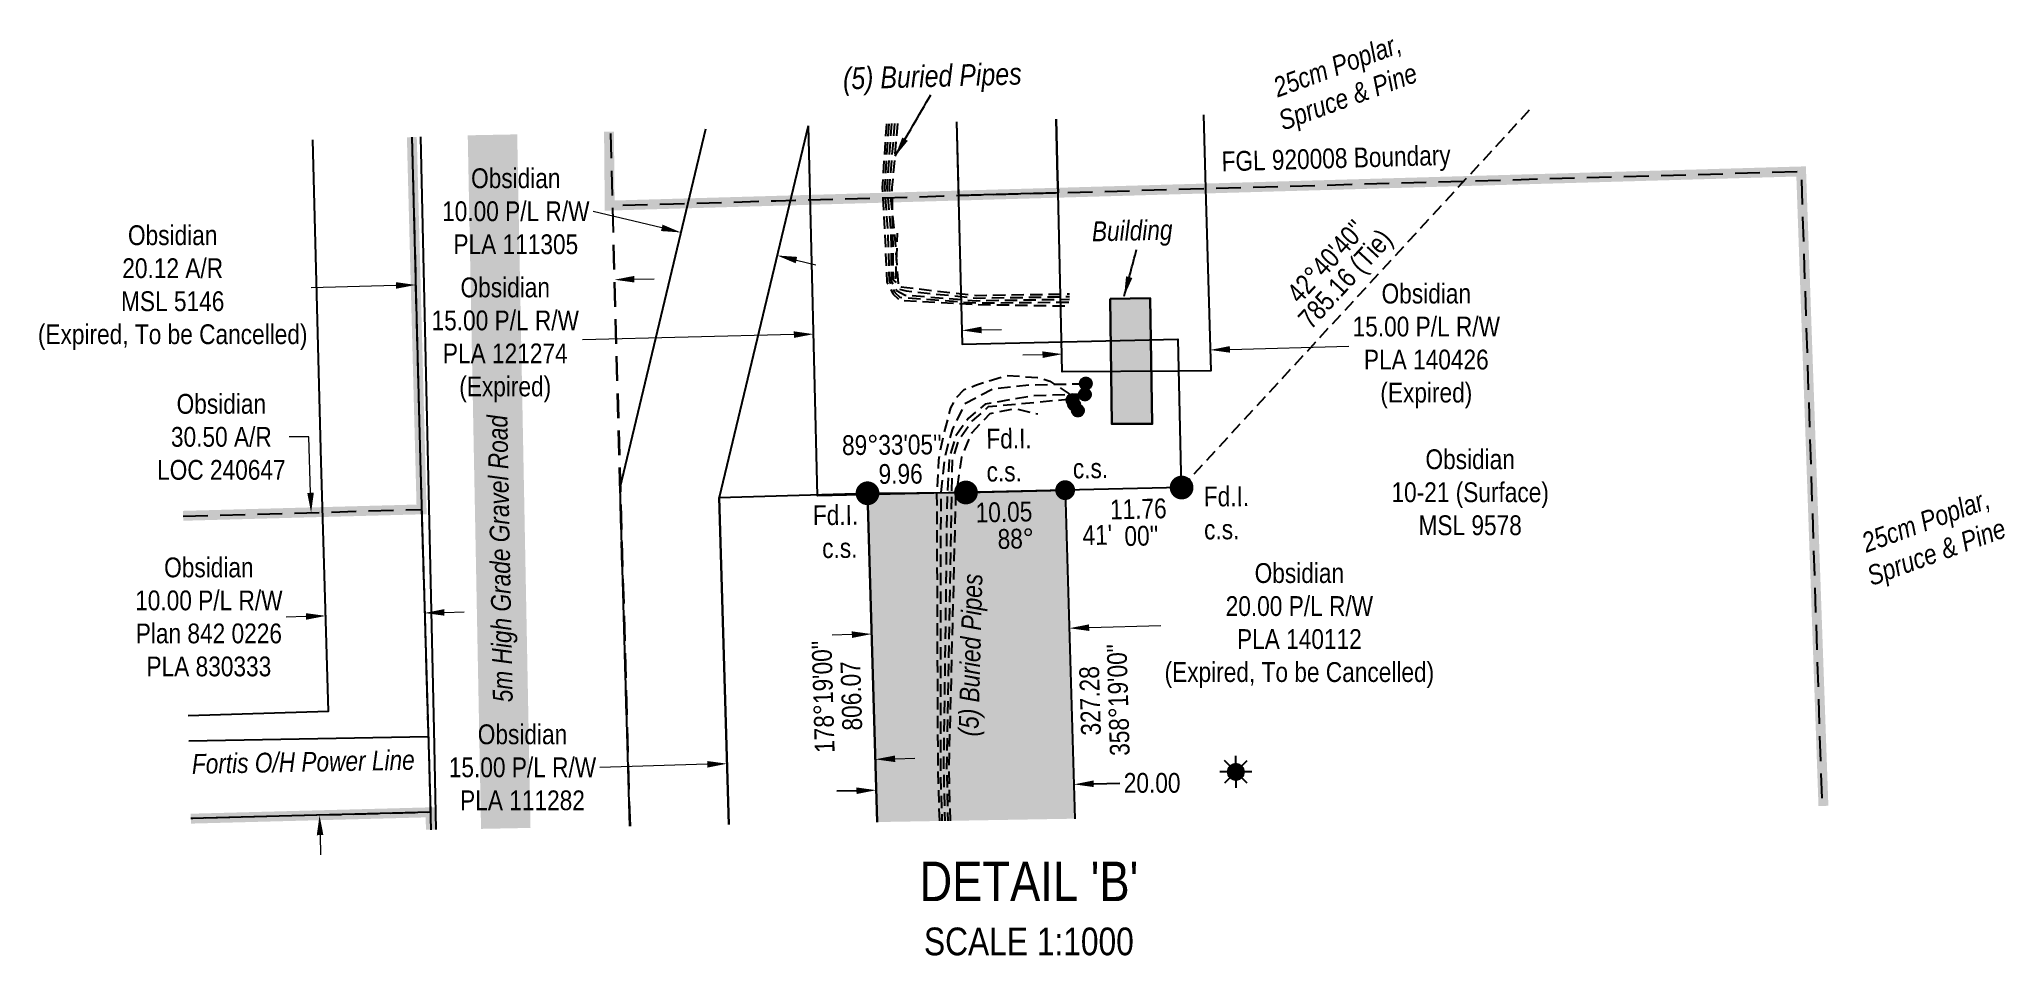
# Model space of a CAD drawing. Extents: x 627066 to 631544, y 5832157 to 5834758.
# Drawn here: x 630550 to 631544, y 5833573 to 5834036 of the extents above; entities that cross this region are included whole.
import ezdxf
from ezdxf.enums import TextEntityAlignment as Align

# ---------------------------------------------------------------- set-up
doc = ezdxf.new("R2010")
doc.units = 0
doc.header["$LTSCALE"] = 5
doc.header["$PDSIZE"] = 0.5
for name, pattern in [('0', [1, 1, 0]), ('CENTERLINEX3', [5, 2.5, -1, 0.5, -1]), ('foc-ACCESSROAD', [3.75, 2.5, -1.25]), ('foc-TIELINE', [1.875, 1.25, -0.625]), ('UG_PIPE', [1.875, 1.25, -0.625])]:
    doc.linetypes.add(name, pattern=pattern)
doc.layers.get('Defpoints').update_dxf_attribs({"color": 9})
for name, color, linetype, true_color in [('AS-FMA-T', 7, 'Continuous', 0x00b386), ('AS-STRUCTURE-H', 7, 'Continuous', 0xa8a8a8), ('AS-STRUCTURE-T', 7, 'Continuous', 0x454545)]:
    doc.layers.add(name, color=color, linetype=linetype, true_color=true_color)
for name, color, linetype in [('AS-PIPE-UG', 44, 'UG_PIPE'), ('AS-PIPE-UG-T', 44, 'Continuous'), ('AS-POWER', 104, 'foc-POWER'), ('AS-POWER-T', 104, 'Continuous'), ('AS-ROADS', 254, 'Continuous'), ('AS-SYMBOL', 7, 'Continuous'), ('C-AR', 13, 'foc-ACCESSROAD'), ('C-RW', 13, 'Continuous'), ('C-WS', 13, 'foc-ACCESSROAD'), ('C-WS-S', 8, 'Continuous'), ('DETAIL-T', 7, 'Continuous'), ('L-BD', 7, 'Continuous'), ('L-BD1', 253, 'Continuous'), ('L-MON', 1, 'Continuous'), ('L-TIE', 7, 'foc-TIELINE'), ('L-TIE-T', 7, 'Continuous'), ('P-PROPOSED', 10, 'Continuous'), ('P-PROPOSED-H', 21, 'Continuous'), ('P-TXT', 4, 'Continuous'), ('T-BUSH', 110, '0')]:
    doc.layers.add(name, color=color, linetype=linetype)
doc.layers.add('AS-STRUCTURE', color=7, linetype='Continuous', lineweight=30, true_color=0x595959)
doc.layers.add('AS-TRAPPER BOUNDARY', color=7, linetype='CENTERLINEX3', true_color=0xb85c00, transparency=0.6)
for name, color, linetype, lineweight in [('C-RW-T', 13, 'Continuous', 9), ('C-WS-T', 13, 'Continuous', 9), ('T-TEXT', 48, 'Continuous', 18)]:
    doc.layers.add(name, color=color, linetype=linetype, lineweight=lineweight)
doc.styles.add('100L', font='ARIALN.TTF', dxfattribs={"height": 11})
doc.styles.add('80CG', font='ARIALN.TTF', dxfattribs={"height": 10})
doc.styles.add('80L', font='ARIALN.TTF', dxfattribs={"height": 10})
doc.styles.add('foc-LtypeFont', font='ARIALN.TTF', dxfattribs={"height": 7.35})
doc.styles.get("Standard").update_dxf_attribs({"font": 'ARIALN.TTF'})
doc.linetypes.add('foc-POWER', pattern='A,6,-1,["P",foc-LtypeFont,S=0.2,R=0,X=-0.625,Y=-0.75],-1.24,4', length=12.24)
doc.dimstyles.new('Compass 5 000', dxfattribs={"dimscale": 5, "dimtxt": 9, "dimasz": 2, "dimexe": 0.2, "dimexo": 0.0625, "dimgap": 0.5, "dimtad": 0, "dimtih": 1, "dimtoh": 1, "dimzin": 0, "dimdsep": 46, "dimtxsty": '80CG', "dimcen": 0.1, "dimse1": 1, "dimse2": 1, "dimclrd": 256, "dimclrt": 256, "dimaunit": 1, "dimadec": 4, "dimazin": 0, "dimtfac": 0.06, "dimtofl": 0, "dimtmove": 0, "dimatfit": 1, "dimfxl": 0.2, "dimtolj": 1, "dimtzin": 0, "dimlwd": -1, "dimarcsym": 0})

msp = doc.modelspace()

# ---------------------------------------------------------------- texts
at = {"layer": 'AS-FMA-T', "style": '80L'}
msp.add_text('FGL 920008 Boundary', height=9.99076, rotation=1.639827, dxfattribs=at).set_placement((631148.057, 5833969.07))
at = {"layer": 'AS-PIPE-UG-T', "attachment_point": 1, "style": '100L'}
for s, width, insert, char_height, rotation in [('\\pi0.58754;{\\fArial Narrow|b0|i1|c0|p34;(5) Buried Pipes}', 90.39784, (630955.822, 5834021.43), 10.99626, 1.608412), ('\\pi0.53413;{\\fArial Narrow|b0|i1|c0|p34;(5) Buried Pipes}', 82.17985, (631014.98, 5833683.348), 9.9966, 88.547841)]:
    msp.add_mtext_dynamic_manual_height_columns(s, width=width, gutter_width=54.981, heights=[0], dxfattribs=dict(at, insert=insert, char_height=char_height, rotation=rotation))
at = {"layer": 'AS-POWER-T', "insert": (630627.091, 5833674.75), "char_height": 9.9966, "attachment_point": 1, "rotation": 1.068627, "style": '80L'}
msp.add_mtext_dynamic_manual_height_columns('\\pi0.32615;{\\fArial Narrow|b0|i1|c0|p34;Fortis O/H Power Line}', width=112.46288, gutter_width=49.983, heights=[0], dxfattribs=at)
at = {"layer": 'AS-STRUCTURE-T', "insert": (631082.271, 5833943.7), "char_height": 9.9966, "attachment_point": 1, "rotation": 1.275233, "style": '80L'}
msp.add_mtext_dynamic_manual_height_columns('{\\fArial Narrow|b0|i1|c0|p34;Building}', width=22.16452, gutter_width=49.983, heights=[0], dxfattribs=at)
at = {"layer": 'C-WS-T', "insert": (631273.563, 5833806.932), "char_height": 9.9966, "attachment_point": 5, "style": '80CG'}
msp.add_mtext('\\A1;Obsidian\\P10-21 (Surface)\\PMSL 9578', dxfattribs=at)
at = {"layer": 'DETAIL-T', "color": 3, "insert": (631050.545, 5833596.707), "char_height": 19.99321, "width": 116.93516, "attachment_point": 5, "style": '80CG'}
msp.add_mtext("DETAIL 'B'\\P{\\H0.7x;SCALE 1:1000}", dxfattribs=at)
at = {"layer": 'L-BD'}
for s, p in [("178°19'00''", (630946.553, 5833703.742)), ('806.07', (630960.792, 5833704.161))]:
    msp.add_text(s, height=9.9966, rotation=91.682866, dxfattribs=at).set_placement(p, align=Align.MIDDLE)
at = {"layer": 'L-BD1', "style": '80L'}
for s, rotation, p in [("89°33'05''", 0.4491, (630981.294, 5833830.978)), ('9.96', 0.4491, (630985.71, 5833816.299)), ('11.76', 1.3166, (631105.829, 5833798.579)), ('10.05', 1.3166, (631037.948, 5833797.019)), ('88° ', 1.3166, (631045.48, 5833783.599)), ("41'", 1.3166, (631085.116, 5833785.425)), ("00''", 1.3166, (631107.393, 5833785.022))]:
    msp.add_text(s, height=9.9966, rotation=rotation, dxfattribs=at).set_placement(p, align=Align.MIDDLE)
at = {"layer": 'L-BD1'}
for s, p in [('358°19\'00"', (631095.692, 5833702.058)), ('327.28', (631081.453, 5833701.64))]:
    msp.add_text(s, height=9.9966, rotation=91.682866, dxfattribs=at).set_placement(p, align=Align.MIDDLE_CENTER)
at = {"layer": 'L-MON', "char_height": 9.9966, "attachment_point": 1, "rotation": 0.449053, "style": '80L'}
for s, width, insert in [('Fd.I.\\Pc.s.', 22.03658, (631028.985, 5833839.05)), ('c.s.', 16.94281, (631072.726, 5833824.011)), ('Fd.I.\\Pc.s.', 22.03658, (631138.912, 5833809.821)), ('\\pi1.06144;Fd.I.\\P\\pi5.63697;c.s.', 22.03658, (630940.266, 5833800.376))]:
    msp.add_mtext_dynamic_manual_height_columns(s, width=width, gutter_width=49.983, heights=[0], dxfattribs=dict(at, insert=insert))
at = {"layer": 'L-TIE-T', "style": '80L'}
for s, p in [("42°40'40''", (631200.784, 5833923.632)), ('785.16 (Tie)', (631211.257, 5833913.976))]:
    msp.add_text(s, height=9.9966, rotation=47.3223, dxfattribs=at).set_placement(p, align=Align.MIDDLE)
at = {"layer": 'T-BUSH', "char_height": 9.9966, "attachment_point": 1, "rotation": 20, "style": '80L'}
for insert in [(631169.597, 5834014.55), (631467.024, 5833784.56)]:
    msp.add_mtext_dynamic_manual_height_columns('\\pi3.58562;{\\fArial Narrow|b0|i1|c0|p34;25cm Poplar,\\P\\pi0.35002;Spruce & Pine}', width=72.81059, gutter_width=49.983, heights=[0], dxfattribs=dict(at, insert=insert))
at = {"layer": 'T-TEXT', "insert": (630779.699, 5833700.373), "char_height": 9.9966, "attachment_point": 1, "rotation": 91.09909, "style": '80L'}
msp.add_mtext_dynamic_manual_height_columns('\\pi0.44889;{\\fArial Narrow|b0|i1|c0|p34;5m High Grade Gravel Road}', width=145.78716, gutter_width=99.966, heights=[0], dxfattribs=at)

# ---------------------------------------------------------------- blocks, each defined once
blk = doc.blocks.new('RISER')
h = blk.add_hatch(color=255)
h.dxf.hatch_style = 1
edge = h.paths.add_edge_path()
edge.add_arc((0, 0), 0.7, 0, 360)
blk.add_hatch(color=13).paths.add_polyline_path([(0.58, -0.15), (-0.58, -0.15, 0.774597)])
at = {"color": 13}
blk.add_line((-0.58, -0.15), (0.58, -0.15), dxfattribs=at)
blk.add_circle((0, 0), 0.6, dxfattribs=at)
blk = doc.blocks.new('GAS')
h = blk.add_hatch(color=255)
h.dxf.hatch_style = 1
edge = h.paths.add_edge_path()
edge.add_arc((0, 0), 0.9, 0, 360)
for p, q in [((-0.81, 0), (-1.62, 0)), ((-0.57, 0.57), (-1.14, 1.14)), ((0, 0.81), (0, 1.62)), ((0.57, 0.57), (1.14, 1.14)), ((1.62, 0), (0.81, 0)), ((-0.57, -0.57), (-1.14, -1.14)), ((0, -0.81), (0, -1.62)), ((1.14, -1.14), (0.57, -0.57))]:
    blk.add_line(p, q)
blk.add_circle((0, 0), 0.8)
blk = doc.blocks.new('fdia')
at = {"color": 255, "const_width": 1}
blk.add_lwpolyline([(-0.5, 0, 1), (0.5, 0, 1)], format="xyb", close=True, dxfattribs=at)
blk = doc.blocks.new('Fdiaa')
blk.add_blockref('fdia', (0, 0))
blk = doc.blocks.new('fdib')
at = {"color": 1, "const_width": 1.6}
blk.add_lwpolyline([(-0.4, 0, 1), (0.4, 0, 1)], format="xyb", close=True, dxfattribs=at)
at = {"color": 1}
blk.add_circle((0, 0), 0.8, dxfattribs=at)
blk = doc.blocks.new('Fdibb')
blk.add_blockref('fdib', (0, 0))
blk = doc.blocks.new('fdicc')
for name in ['Fdibb', 'Fdiaa']:
    blk.add_blockref(name, (0, 0))
blk = doc.blocks.new('FDI')
blk.add_blockref('fdicc', (0, 0))
blk = doc.blocks.new('PLIA')
at = {"color": 255, "const_width": 1}
blk.add_lwpolyline([(-0.5, 0, 1), (0.5, 0, 1)], format="xyb", close=True, dxfattribs=at)
blk = doc.blocks.new('PLIAA')
blk.add_blockref('PLIA', (0, 0))
blk = doc.blocks.new('PLIB')
at = {"color": 1}
blk.add_circle((0, 0), 0.8, dxfattribs=at)
blk = doc.blocks.new('PLIBB')
blk.add_blockref('PLIB', (0, 0))
blk = doc.blocks.new('PLICC')
for name in ['PLIAA', 'PLIBB']:
    blk.add_blockref(name, (0, 0))
blk = doc.blocks.new('PLI')
blk.add_blockref('PLICC', (0, 0))
blk = doc.blocks.new('*D64')
at = {"layer": 'C-RW-T', "transparency": 16777216}
for p, q in [((630888.01, 5833669.6), (630833.69, 5833668)), ((630982.93, 5833672.39), (630992.92, 5833672.68))]:
    blk.add_line(p, q, dxfattribs=at)
for points in [[(630887.96, 5833671.26), (630888.06, 5833667.93), (630898, 5833669.89)], [(630982.88, 5833674.05), (630982.98, 5833670.72), (630972.93, 5833672.09)]]:
    blk.add_solid(points, dxfattribs=at)
at = {"layer": 'Defpoints', "color": 0, "transparency": 16777216}
for p in [(630896.87, 5833708.36), (630971.8, 5833710.56), (630898, 5833669.89)]:
    blk.add_point(p, dxfattribs=at)
at = {"layer": 'C-RW-T', "transparency": 16777216, "insert": (630794.61, 5833668), "char_height": 10, "attachment_point": 5, "style": '80CG'}
blk.add_mtext('\\A1;Obsidian\\P15.00 P/L R/W\\PPLA 111282', dxfattribs=at)
blk = doc.blocks.new('*D66')
at = {"layer": 'C-RW-T', "transparency": 16777216}
for p, q in [((630931.76, 5833886.61), (630824.97, 5833883.95)), ((631026.62, 5833888.97), (631036.62, 5833889.22))]:
    blk.add_line(p, q, dxfattribs=at)
for points in [[(630931.72, 5833888.28), (630931.8, 5833884.95), (630941.75, 5833886.86)], [(631026.58, 5833890.64), (631026.66, 5833887.31), (631016.62, 5833888.73)]]:
    blk.add_solid(points, dxfattribs=at)
at = {"layer": 'Defpoints', "color": 0, "transparency": 16777216}
for p in [(630941.75, 5833886.86), (630941.81, 5833884.55), (631016.68, 5833886.41)]:
    blk.add_point(p, dxfattribs=at)
at = {"layer": 'C-RW-T', "transparency": 16777216, "insert": (630785.89, 5833883.95), "char_height": 10, "attachment_point": 5, "style": '80CG'}
blk.add_mtext('\\A1;Obsidian\\P15.00 P/L R/W\\PPLA 121274\\P(Expired)', dxfattribs=at)
blk = doc.blocks.new('*D67')
at = {"layer": 'C-RW-T', "transparency": 16777216}
for p, q in [((631057.43, 5833876.49), (631047.43, 5833876.21)), ((631152.13, 5833879.15), (631212.31, 5833880.84))]:
    blk.add_line(p, q, dxfattribs=at)
for points in [[(631057.38, 5833878.16), (631057.47, 5833874.82), (631067.42, 5833876.77)], [(631152.08, 5833880.82), (631152.18, 5833877.48), (631142.13, 5833878.87)]]:
    blk.add_solid(points, dxfattribs=at)
at = {"layer": 'Defpoints', "color": 0, "transparency": 16777216}
for p in [(631065.99, 5833927.78), (631140.7, 5833929.87), (631142.13, 5833878.87)]:
    blk.add_point(p, dxfattribs=at)
at = {"layer": 'C-RW-T', "transparency": 16777216, "insert": (631251.39, 5833880.84), "char_height": 10, "attachment_point": 5, "style": '80CG'}
blk.add_mtext('\\A1;Obsidian\\P15.00 P/L R/W\\PPLA 140426\\P(Expired)', dxfattribs=at)
blk = doc.blocks.new('*D68')
at = {"layer": 'C-RW-T', "transparency": 16777216}
for p, q in [((630865, 5833940.55), (630830.32, 5833948.85)), ((630933.06, 5833924.25), (630942.78, 5833921.92))]:
    blk.add_line(p, q, dxfattribs=at)
for points in [[(630865.39, 5833942.17), (630864.61, 5833938.93), (630874.73, 5833938.22)], [(630933.45, 5833925.87), (630932.67, 5833922.63), (630923.33, 5833926.58)]]:
    blk.add_solid(points, dxfattribs=at)
at = {"layer": 'Defpoints', "color": 0, "transparency": 16777216}
for p in [(630874.04, 5833935.37), (630874.73, 5833938.22), (630922.65, 5833923.73)]:
    blk.add_point(p, dxfattribs=at)
at = {"layer": 'C-RW-T', "transparency": 16777216, "insert": (630791.23, 5833948.85), "char_height": 10, "attachment_point": 5, "style": '80CG'}
blk.add_mtext('\\A1;Obsidian\\P10.00 P/L R/W\\PPLA 111305', dxfattribs=at)
blk = doc.blocks.new('*D69')
at = {"layer": 'C-RW-T', "transparency": 16777216}
for p, q in [((630685.19, 5833744.27), (630675.19, 5833743.97)), ((630755.14, 5833746.31), (630765.14, 5833746.61))]:
    blk.add_line(p, q, dxfattribs=at)
for points in [[(630685.14, 5833745.93), (630685.23, 5833742.6), (630695.18, 5833744.56)], [(630755.09, 5833747.98), (630755.19, 5833744.65), (630745.14, 5833746.02)]]:
    blk.add_solid(points, dxfattribs=at)
at = {"layer": 'Defpoints', "color": 0, "transparency": 16777216}
for p in [(630744.33, 5833773.66), (630694.37, 5833772.2), (630695.18, 5833744.56)]:
    blk.add_point(p, dxfattribs=at)
at = {"layer": 'C-RW-T', "transparency": 16777216, "insert": (630636.1, 5833743.97), "char_height": 10, "attachment_point": 5, "style": '80CG'}
blk.add_mtext('\\A1;Obsidian\\P10.00 P/L R/W\\PPlan 842 0226\\PPLA 830333', dxfattribs=at)
blk = doc.blocks.new('*D70')
at = {"layer": 'C-RW-T', "transparency": 16777216}
for p, q in [((630686.71, 5833834.91), (630676.71, 5833834.91)), ((630687.49, 5833806.72), (630686.71, 5833834.91)), ((630692.31, 5833633.84), (630692.59, 5833623.84))]:
    blk.add_line(p, q, dxfattribs=at)
for points in [[(630689.16, 5833806.76), (630685.83, 5833806.67), (630687.77, 5833796.72)], [(630693.98, 5833633.89), (630690.65, 5833633.79), (630692.04, 5833643.83)]]:
    blk.add_solid(points, dxfattribs=at)
at = {"layer": 'Defpoints', "color": 0, "transparency": 16777216}
for p in [(630687.77, 5833796.72), (630710.96, 5833797.37), (630715.22, 5833644.48)]:
    blk.add_point(p, dxfattribs=at)
at = {"layer": 'C-RW-T', "transparency": 16777216, "insert": (630642.41, 5833834.91), "char_height": 10, "attachment_point": 5, "style": '80CG'}
blk.add_mtext('\\A1;Obsidian\\P30.50 A/R\\PLOC 240647', dxfattribs=at)
blk = doc.blocks.new('*D71')
at = {"layer": 'C-RW-T', "transparency": 16777216}
for p, q in [((630851.13, 5833914.6), (630861.13, 5833914.87)), ((630730.64, 5833911.44), (630687.76, 5833910.32))]:
    blk.add_line(p, q, dxfattribs=at)
for points in [[(630730.6, 5833913.11), (630730.69, 5833909.78), (630740.64, 5833911.71)], [(630851.09, 5833916.27), (630851.18, 5833912.94), (630841.14, 5833914.34)]]:
    blk.add_solid(points, dxfattribs=at)
at = {"layer": 'Defpoints', "color": 0, "transparency": 16777216}
for p in [(630841.12, 5833914.82), (630740.63, 5833912.19), (630740.64, 5833911.71)]:
    blk.add_point(p, dxfattribs=at)
at = {"layer": 'C-RW-T', "transparency": 16777216, "insert": (630617.82, 5833910.32), "char_height": 10, "attachment_point": 5, "style": '80CG'}
blk.add_mtext('\\A1;Obsidian\\P20.12 A/R\\PMSL 5146\\P(Expired, To be Cancelled)', dxfattribs=at)
blk = doc.blocks.new('*D72')
at = {"layer": 'Defpoints', "color": 0, "transparency": 16777216}
for p in [(630970.49, 5833755.02), (631070.42, 5833757.96), (630973.39, 5833656.53)]:
    blk.add_point(p, dxfattribs=at)
at = {"layer": 'P-TXT', "transparency": 16777216}
for p, q in [((630963.39, 5833656.24), (630953.4, 5833655.95)), ((631083.31, 5833659.76), (631096.43, 5833660.15))]:
    blk.add_line(p, q, dxfattribs=at)
for points in [[(630963.34, 5833657.91), (630963.44, 5833654.58), (630973.39, 5833656.53)], [(631083.26, 5833661.43), (631083.36, 5833658.1), (631073.31, 5833659.47)]]:
    blk.add_solid(points, dxfattribs=at)
at = {"layer": 'P-TXT', "transparency": 16777216, "insert": (631112.82, 5833660.15), "char_height": 10, "attachment_point": 5, "style": '80CG'}
blk.add_mtext('\\A1;20.00', dxfattribs=at)
blk = doc.blocks.new('*D76')
at = {"layer": 'C-RW-T', "transparency": 16777216}
for p, q in [((630961.08, 5833735.09), (630951.08, 5833734.79)), ((631080.99, 5833738.61), (631117.3, 5833739.68))]:
    blk.add_line(p, q, dxfattribs=at)
for points in [[(630961.03, 5833736.75), (630961.13, 5833733.42), (630971.07, 5833735.38)], [(631080.94, 5833740.28), (631081.04, 5833736.95), (631070.99, 5833738.32)]]:
    blk.add_solid(points, dxfattribs=at)
at = {"layer": 'Defpoints', "color": 0, "transparency": 16777216}
for p in [(630971.07, 5833735.38), (630971.52, 5833720.06), (631071.45, 5833722.99)]:
    blk.add_point(p, dxfattribs=at)
at = {"layer": 'C-RW-T', "transparency": 16777216, "insert": (631187.24, 5833739.68), "char_height": 10, "attachment_point": 5, "style": '80CG'}
blk.add_mtext('\\A1;Obsidian\\P20.00 P/L R/W\\PPLA 140112\\P(Expired, To be Cancelled)', dxfattribs=at)

# ---------------------------------------------------------------- dimensions: what is measured, and where the dimension line sits
at = {"layer": 'C-RW-T'}
for base, p1, p2, angle, text, picture, middle in [((630874.726, 5833938.221), (630922.652, 5833923.729), (630874.043, 5833935.369), 166.533859, 'Obsidian\\P10.00 P/L R/W\\PPLA 111305', '*D68', (630791.234, 5833948.854)), ((630941.753, 5833886.861), (631016.679, 5833886.414), (630941.811, 5833884.55), 181.426251, 'Obsidian\\P15.00 P/L R/W\\PPLA 121274\\P(Expired)', '*D66', (630785.886, 5833883.953)), ((630695.182, 5833744.559), (630744.335, 5833773.664), (630694.373, 5833772.202), 181.675744, 'Obsidian\\P10.00 P/L R/W\\PPlan 842 0226\\PPLA 830333', '*D69', (630636.105, 5833743.974)), ((630898.003, 5833669.892), (630971.801, 5833710.562), (630896.872, 5833708.36), 181.683242, 'Obsidian\\P15.00 P/L R/W\\PPLA 111282', '*D64', (630794.607, 5833668.002))]:
    dim = msp.add_linear_dim(base=base, p1=p1, p2=p2, angle=angle, text=text, dimstyle='Compass 5 000', dxfattribs=at)
    dim.commit()
    dim.dimension.update_dxf_attribs({"geometry": picture, "text_midpoint": middle, "dimtype": 161})
at = {"layer": 'C-RW-T', "color": 6}
for base, p1, p2, angle, text, picture, middle in [((630740.64, 5833911.706), (630841.124, 5833914.822), (630740.628, 5833912.187), 181.501956, 'Obsidian\\P20.12 A/R\\PMSL 5146\\P(Expired, To be Cancelled)', '*D71', (630617.823, 5833910.32)), ((631142.132, 5833878.869), (631065.992, 5833927.777), (631140.7, 5833929.875), 1.60841, 'Obsidian\\P15.00 P/L R/W\\PPLA 140426\\P(Expired)', '*D67', (631251.394, 5833880.839)), ((630687.772, 5833796.72), (630715.221, 5833644.482), (630710.957, 5833797.367), 91.597478, 'Obsidian\\P30.50 A/R\\PLOC 240647', '*D70', (630642.406, 5833834.912))]:
    dim = msp.add_linear_dim(base=base, p1=p1, p2=p2, angle=angle, text=text, dimstyle='Compass 5 000', dxfattribs=at)
    dim.commit()
    dim.dimension.update_dxf_attribs({"geometry": picture, "text_midpoint": middle, "dimtype": 161})
at = {"layer": 'C-RW-T', "color": 5}
dim = msp.add_linear_dim(base=(630971.072, 5833735.382), p1=(631071.445, 5833722.991), p2=(630971.522, 5833720.055), angle=181.682866, text='Obsidian\\P20.00 P/L R/W\\PPLA 140112\\P(Expired, To be Cancelled)', dimstyle='Compass 5 000', dxfattribs=at)
dim.commit()
dim.dimension.update_dxf_attribs({"geometry": '*D76', "text_midpoint": (631187.242, 5833739.679), "dimtype": 161})
at = {"layer": 'P-TXT'}
dim = msp.add_linear_dim(base=(630973.388, 5833656.535), p1=(631070.418, 5833757.959), p2=(630970.495, 5833755.024), angle=181.682866, text='20.00', dimstyle='Compass 5 000', dxfattribs=at)
dim.commit()
dim.dimension.update_dxf_attribs({"geometry": '*D72', "text_midpoint": (631112.82, 5833660.15), "dimtype": 161})

# ---------------------------------------------------------------- hatches: boundary and pattern name
at = {"layer": 'AS-STRUCTURE-H'}
h = msp.add_hatch(color=256, dxfattribs=at)
h.dxf.hatch_style = 1
h.paths.add_polyline_path([(631091.538, 5833904.616), (631111.753, 5833905.066), (631112.923, 5833841.501), (631092.428, 5833841.521)])
at = {"layer": 'P-PROPOSED-H'}
h = msp.add_hatch(color=256, dxfattribs=at)
h.dxf.hatch_style = 1
h.paths.add_polyline_path([(630973.862, 5833640.424), (631073.821, 5833642.127), (631068.947, 5833808.03), (631018.743, 5833806.876), (630968.983, 5833806.486)])

# ---------------------------------------------------------------- linework, layer by layer
at = {"layer": 'AS-PIPE-UG', "flags": 128}
for points in [[(630978.533, 5833993.107), (630976.403, 5833960.976), (630977.758, 5833937.301), (630978.718, 5833913.136), (630981.808, 5833907.296), (630985.143, 5833903.971), (631023.728, 5833901.841), (631071.058, 5833901.101)], [(630979.681, 5833993.139), (630977.568, 5833961.061), (630979.218, 5833938.001), (630979.953, 5833913.616), (630982.748, 5833907.911), (630985.373, 5833905.456), (631023.993, 5833902.601), (631070.888, 5833903.026)], [(630981.121, 5833993.179), (630978.803, 5833961.086), (630980.828, 5833938.031), (630981.013, 5833913.536), (630983.603, 5833908.856), (630987.973, 5833906.591), (631023.983, 5833903.756), (631071.078, 5833904.496)], [(630982.667, 5833993.223), (630979.928, 5833961.056), (630982.608, 5833937.666), (630984.663, 5833909.766), (630988.573, 5833908.661), (631024.123, 5833905.051), (631071.053, 5833905.831)], [(630984.19, 5833993.266), (630981.333, 5833960.926), (630981.898, 5833914.131), (630986.043, 5833910.686), (630988.918, 5833910.386), (631024.273, 5833906.371), (631071.028, 5833907.206)], [(630983.233, 5833914.716), (630984.218, 5833937.816)], [(631005.461, 5833640.963), (631004.653, 5833667.576), (631004.098, 5833806.431), (631005.098, 5833823.426), (631005.733, 5833827.811), (631007.668, 5833836.611), (631011.103, 5833849.631), (631014.053, 5833854.871), (631017.853, 5833858.846), (631024.138, 5833861.296), (631039.318, 5833866.016), (631054.953, 5833864.941), (631061.133, 5833863.151), (631070.848, 5833856.751), (631070.398, 5833850.946), (631073.403, 5833851.281)], [(631078.693, 5833861.661), (631050.968, 5833861.096), (631032.368, 5833859.156), (631018.018, 5833851.481), (631011.688, 5833838.446), (631007.868, 5833824.331), (631005.973, 5833806.186), (631005.788, 5833667.611), (631006.57, 5833640.982)], [(631078.043, 5833856.526), (631052.233, 5833855.626), (631028.398, 5833851.461), (631019.873, 5833844.286), (631013.588, 5833835.501), (631010.313, 5833824.321), (631009.183, 5833805.226), (631007.383, 5833667.551), (631008.089, 5833641.007)], [(631071.763, 5833853.956), (631053.343, 5833852.266), (631030.028, 5833850.071), (631021.818, 5833842.996), (631014.808, 5833832.801), (631011.753, 5833823.426), (631011.428, 5833804.741), (631008.903, 5833667.391), (631009.6, 5833641.033)], [(631010.877, 5833641.055), (631010.168, 5833666.426), (631013.668, 5833804.491), (631016.603, 5833824.666), (631021.828, 5833837.126), (631030.923, 5833846.801), (631043.803, 5833849.241), (631054.988, 5833846.556)]]:
    msp.add_lwpolyline(points, dxfattribs=at)
at = {"layer": 'AS-POWER', "flags": 128}
for points in [[(630750.944, 5833636.627), (630749.963, 5833686.981), (630743.266, 5833986.501)], [(630626, 5833681.392), (630746.943, 5833683.648)]]:
    msp.add_lwpolyline(points, dxfattribs=at)
at = {"layer": 'AS-ROADS', "const_width": 25, "flags": 128}
msp.add_lwpolyline([(630786.161, 5833637.227), (630779.441, 5833987.516)], dxfattribs=at)
at = {"layer": 'AS-STRUCTURE', "flags": 128}
msp.add_lwpolyline([(631091.538, 5833904.616), (631111.753, 5833905.066), (631112.923, 5833841.501), (631092.428, 5833841.521)], close=True, dxfattribs=at)
at = {"layer": 'AS-TRAPPER BOUNDARY', "color": 114, "true_color": 0x008f47, "const_width": 4.998, "flags": 128}
for points in [[(630738.683, 5833986.372), (630743.613, 5833798.349), (630623.126, 5833795.103)], [(631452.096, 5833648.57), (631440.826, 5833969.03), (631139.843, 5833960.413), (631065.256, 5833958.278), (631015.201, 5833956.846), (630940.11, 5833954.694), (630930.25, 5833954.415), (630878.452, 5833952.931), (630838.674, 5833951.79), (630838.332, 5833989.17)], [(630626.992, 5833642.141), (630748.089, 5833645.354), (630748.337, 5833636.583)]]:
    msp.add_lwpolyline(points, dxfattribs=at)
at = {"layer": 'C-AR', "flags": 128}
for points in [[(630738.683, 5833986.372), (630742.876, 5833823.543), (630748.345, 5833636.583)], [(630848.904, 5833638.296), (630843.404, 5833826.308), (630839.209, 5833989.195)], [(630623.13, 5833794.917), (630694.218, 5833796.9), (630743.613, 5833798.349), (630748.089, 5833645.354), (630626.992, 5833642.14)]]:
    msp.add_lwpolyline(points, dxfattribs=at)
at = {"layer": 'C-RW'}
for points in [[(630938.998, 5833991.997), (630894.053, 5833804.296), (630898.904, 5833639.148)], [(631064.267, 5833995.514), (631065.056, 5833966.21), (631065.256, 5833958.278), (631015.205, 5833956.846), (631014.195, 5833994.108)], [(631138.798, 5833997.607), (631139.843, 5833960.413), (631142.43, 5833868.267), (631126.527, 5833868.162), (631067.441, 5833867.755), (631067.054, 5833883.767), (631065.256, 5833958.278), (631065.056, 5833966.21), (631064.267, 5833995.514)], [(630625.673, 5833694.305), (630696.591, 5833696.388), (630692.911, 5833822.169), (630688.719, 5833984.969)], [(630738.683, 5833986.372), (630742.876, 5833823.543), (630748.089, 5833645.354), (630626.992, 5833642.14)], [(630848.911, 5833638.296), (630843.896, 5833809.472), (630887.254, 5833990.544)], [(630898.906, 5833639.148), (630894.053, 5833804.296), (630968.983, 5833806.486), (630973.862, 5833640.424)]]:
    msp.add_lwpolyline(points, dxfattribs=at)
at = {"layer": 'C-RW', "flags": 128}
for points in [[(631013.886, 5833994.099), (631016.798, 5833881.826), (631125.804, 5833884.331), (631127.527, 5833809.376), (630943.788, 5833805.153), (630939.136, 5833992)], [(630973.862, 5833640.424), (630968.983, 5833806.486), (631018.743, 5833806.876), (631068.947, 5833808.03), (631073.821, 5833642.127)]]:
    msp.add_lwpolyline(points, dxfattribs=at)
at = {"layer": 'C-WS', "flags": 128}
msp.add_lwpolyline([(630849.131, 5833638.3), (630840.171, 5833951.833), (630870.889, 5833952.714), (630922.687, 5833954.198), (630932.546, 5833954.477), (631007.631, 5833956.629), (631057.692, 5833958.061), (631132.28, 5833960.196), (631440.826, 5833969.03), (631451.353, 5833648.558)], dxfattribs=at)
at = {"layer": 'L-TIE'}
msp.add_line((631127.733, 5833809.381), (631305.605, 5834002.291), dxfattribs=at)
at = {"layer": 'P-PROPOSED', "flags": 128}
msp.add_lwpolyline([(630973.862, 5833640.424), (630968.983, 5833806.486), (631018.743, 5833806.876), (631068.947, 5833808.03), (631073.821, 5833642.127)], dxfattribs=at)

# ---------------------------------------------------------------- block references
at = {"layer": 'AS-SYMBOL', "xscale": 4.998301600000008, "yscale": 4.998301600000008, "zscale": 4.998301600000008}
for p in [(631079.308, 5833861.941), (631072.593, 5833853.556), (631073.383, 5833851.341), (631078.838, 5833856.371), (631075.318, 5833848.261)]:
    msp.add_blockref('RISER', p, dxfattribs=at)
at = {"layer": 'C-WS-S', "xscale": 4.998301600000008, "yscale": 4.998301600000008, "zscale": 4.998301600000008}
msp.add_blockref('GAS', (631155.133, 5833665.752), dxfattribs=at)
at = {"layer": 'L-MON', "xscale": 4.998301600000008, "yscale": 4.998301600000008, "zscale": 4.998301600000008}
for name, p in [('FDI', (631127.733, 5833809.381)), ('FDI', (630968.983, 5833806.486)), ('FDI', (631018.743, 5833806.876)), ('PLI', (631068.868, 5833808.066))]:
    msp.add_blockref(name, p, dxfattribs=at)

msp.set_redraw_order([(e.dxf.handle, doc.entitydb.next_handle()) for e in msp.query("TEXT MTEXT ATTDEF DIMENSION ARC_DIMENSION")])  # texts and dimensions are drawn at this point

# ---------------------------------------------------------------- leaders
at = {"layer": 'AS-PIPE-UG-T', "path_type": 1}
msp.add_leader([(630982.929, 5833976.679), (631000.902, 5834007.717)], dimstyle='Compass 5 000', override={"dimgap": 0.5, "dimtad": 0}, dxfattribs=at)
at = {"layer": 'AS-STRUCTURE-T', "path_type": 1}
msp.add_leader([(631098.668, 5833905.986), (631104.972, 5833929.649)], dimstyle='Compass 5 000', override={"dimgap": 0.5, "dimtad": 0}, dxfattribs=at)

doc.saveas('drawing.dxf')
